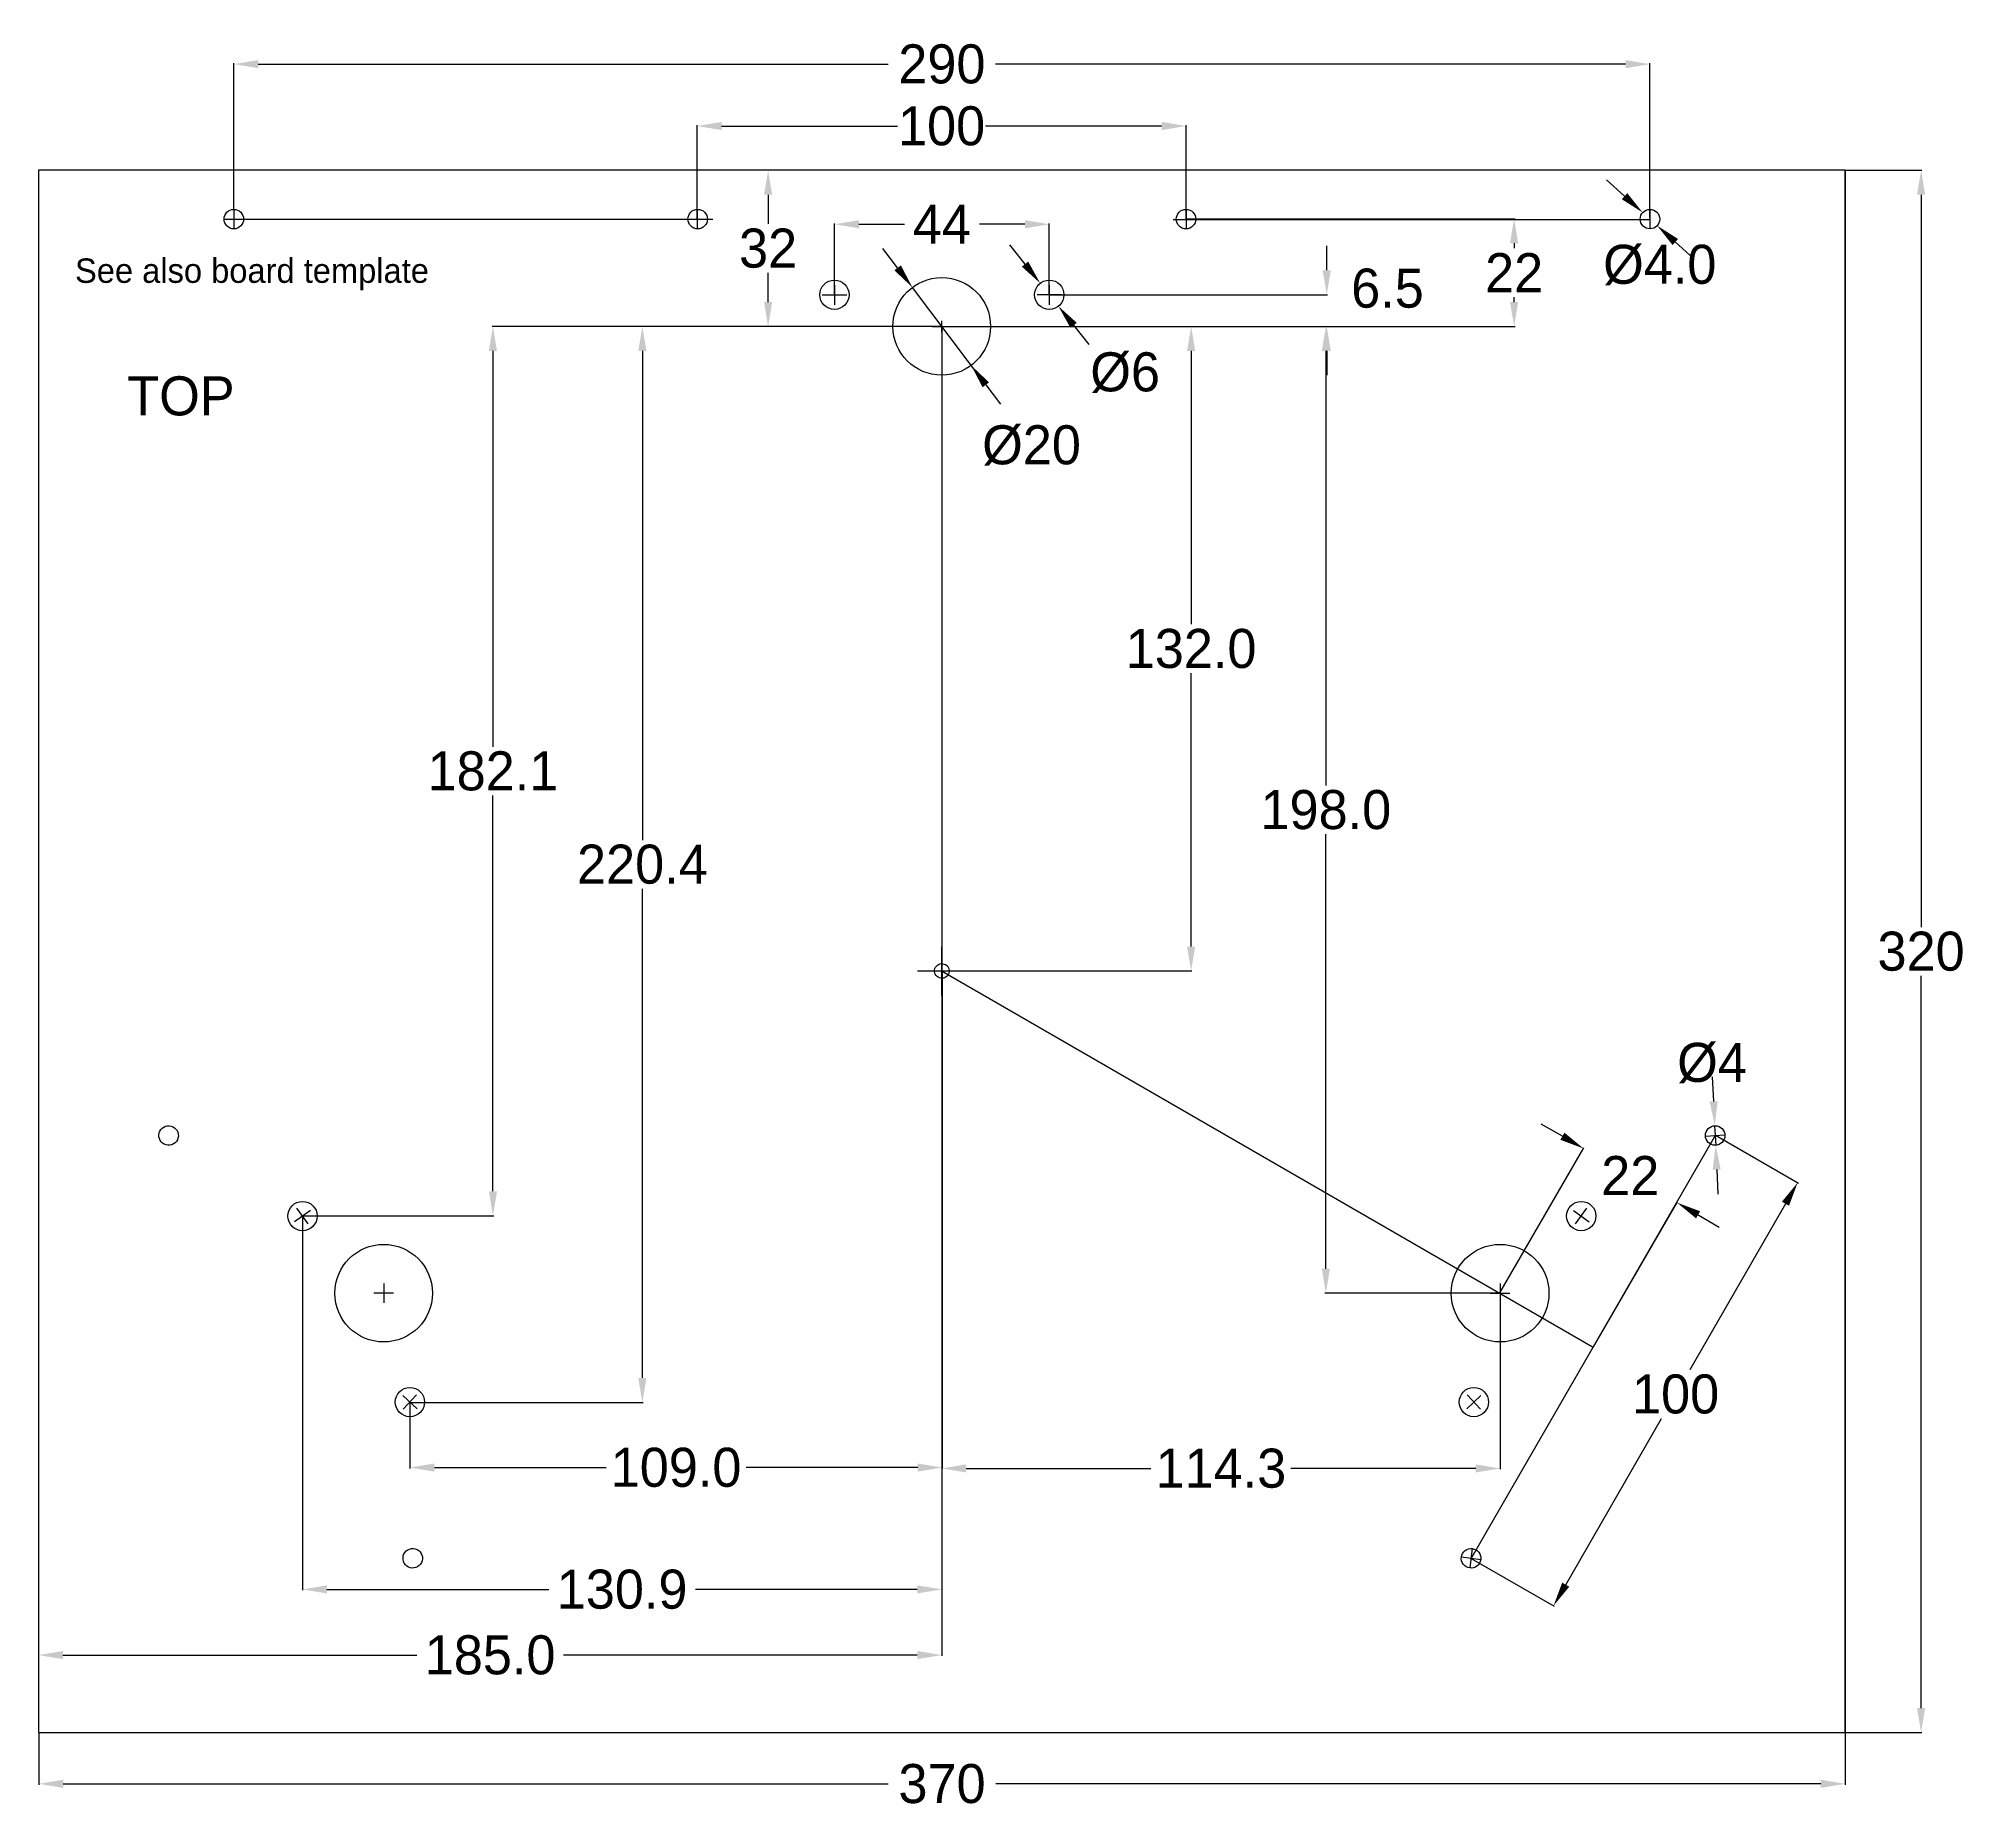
# Model space of a CAD drawing. Extents: x -185 to 585, y -172 to 191.
# Drawn here: x -185 to 209.6, y -171.8 to 191 of the extents above; entities that cross this region are included whole.
import ezdxf

# ---------------------------------------------------------------- set-up
doc = ezdxf.new("R2010")
doc.units = 0
doc.header["$LTSCALE"] = 0.5
doc.header["$MEASUREMENT"] = 0
doc.linetypes.add('DASHDOT', pattern=[1, 0.5, -0.25, 0, -0.25])
doc.layers.get('0').update_dxf_attribs({"linetype": 'CONTINUOUS'})
doc.layers.get('DEFPOINTS').update_dxf_attribs({"linetype": 'CONTINUOUS'})
for name, color, linetype in [('AXES', 6, 'DASHDOT'), ('COTATION', 1, 'CONTINUOUS'), ('FLOOR', 7, 'CONTINUOUS')]:
    doc.layers.add(name, color=color, linetype=linetype)
doc.styles.get("Standard").update_dxf_attribs({"font": 'txt', "height": 8})
doc.dimstyles.get("Standard").update_dxf_attribs({"dimtxt": 0.18, "dimasz": 0.18, "dimexe": 0.18, "dimexo": 0.0625, "dimgap": 0.09, "dimtad": 0, "dimtih": 1, "dimtoh": 1, "dimdec": 4, "dimzin": 0, "dimtxsty": 'STANDARD', "dimcen": 0.09, "dimazin": 3, "dimtfac": 1, "dimtdec": 4, "dimtofl": 0, "dimtmove": 0, "dimatfit": 3, "dimtolj": 1, "dimtzin": 0})

# ---------------------------------------------------------------- blocks, each defined once
blk = doc.blocks.new('*D2')
at = {"color": 0, "linetype": 'BYBLOCK'}
for p, q in [((0.06, 132), (78.81, 132)), ((78.63, 127), (78.63, 38)), ((78.63, -61), (78.63, 28)), ((114.25, -66), (78.45, -66))]:
    blk.add_line(p, q, dxfattribs=at)
at = {"color": 0}
for points in [[(79.47, 127), (77.8, 127), (78.63, 132)], [(77.8, -61), (79.47, -61), (78.63, -66)]]:
    blk.add_solid(points, dxfattribs=at)
at = {"layer": 'DEFPOINTS', "color": 0}
for p in [(0, 132), (78.63, -66), (114.32, -66)]:
    blk.add_point(p, dxfattribs=at)
at = {"color": 0, "linetype": 'BYBLOCK', "insert": (78.63, 33), "char_height": 8, "attachment_point": 5}
blk.add_mtext('\\A1;198.0', dxfattribs=at)
blk = doc.blocks.new('*D3')
at = {"color": 0, "linetype": 'BYBLOCK'}
for p, q in [((-0.03, 131.94), (-0.03, -102.08)), ((114.32, -66.06), (114.32, -102.08)), ((4.97, -101.9), (42.81, -101.9)), ((109.32, -101.9), (71.47, -101.9))]:
    blk.add_line(p, q, dxfattribs=at)
at = {"color": 0}
for points in [[(4.97, -101.07), (4.97, -102.73), (-0.03, -101.9)], [(109.32, -102.73), (109.32, -101.07), (114.32, -101.9)]]:
    blk.add_solid(points, dxfattribs=at)
at = {"layer": 'DEFPOINTS', "color": 0}
for p in [(-0.03, 132), (114.32, -66), (-0.03, -101.9)]:
    blk.add_point(p, dxfattribs=at)
at = {"color": 0, "linetype": 'BYBLOCK', "insert": (57.14, -101.9), "char_height": 8, "attachment_point": 5}
blk.add_mtext('\\A1;114.3', dxfattribs=at)
blk = doc.blocks.new('*D4')
at = {"layer": 'DEFPOINTS', "color": 0}
for p in [(-35.59, 164), (0, 164), (0, 132)]:
    blk.add_point(p, dxfattribs=at)
at = {"layer": 'FLOOR', "color": 0, "linetype": 'BYBLOCK'}
for p, q in [((-0.06, 164), (-35.77, 164)), ((-35.59, 159), (-35.59, 153)), ((-35.59, 137), (-35.59, 143)), ((-0.06, 132), (-35.77, 132))]:
    blk.add_line(p, q, dxfattribs=at)
at = {"layer": 'FLOOR', "color": 0}
for points in [[(-34.75, 159), (-36.42, 159), (-35.59, 164)], [(-36.42, 137), (-34.75, 137), (-35.59, 132)]]:
    blk.add_solid(points, dxfattribs=at)
at = {"layer": 'FLOOR', "color": 0, "linetype": 'BYBLOCK', "insert": (-35.59, 148), "char_height": 8, "attachment_point": 5}
blk.add_mtext('\\A1;32', dxfattribs=at)
blk = doc.blocks.new('*D6')
at = {"color": 0, "linetype": 'BYBLOCK'}
for p, q in [((-185, 131.88), (-185, -140.31)), ((-0.03, 131.94), (-0.03, -140.31)), ((-180, -140.13), (-107.52, -140.13)), ((-5.03, -140.13), (-77.52, -140.13))]:
    blk.add_line(p, q, dxfattribs=at)
at = {"color": 0}
for points in [[(-180, -139.3), (-180, -140.96), (-185, -140.13)], [(-5.03, -140.96), (-5.03, -139.3), (-0.03, -140.13)]]:
    blk.add_solid(points, dxfattribs=at)
at = {"layer": 'DEFPOINTS', "color": 0}
for p in [(-185, 131.94), (-0.03, 132), (-185, -140.13)]:
    blk.add_point(p, dxfattribs=at)
at = {"color": 0, "linetype": 'BYBLOCK', "insert": (-92.52, -140.13), "char_height": 8, "attachment_point": 5}
blk.add_mtext('\\A1;185.0', dxfattribs=at)
blk = doc.blocks.new('*D7')
at = {"layer": 'DEFPOINTS', "color": 0}
for p in [(22, 138.51), (0, 132), (78.81, 132)]:
    blk.add_point(p, dxfattribs=at)
at = {"layer": 'FLOOR', "color": 0, "linetype": 'BYBLOCK'}
for p, q in [((78.81, 143.51), (78.81, 148.51)), ((22.06, 138.51), (78.99, 138.51)), ((0.06, 132), (78.99, 132)), ((78.81, 127), (78.81, 122))]:
    blk.add_line(p, q, dxfattribs=at)
at = {"layer": 'FLOOR', "color": 0}
for points in [[(77.98, 143.51), (79.65, 143.51), (78.81, 138.51)], [(79.65, 127), (77.98, 127), (78.81, 132)]]:
    blk.add_solid(points, dxfattribs=at)
at = {"layer": 'FLOOR', "color": 0, "linetype": 'BYBLOCK', "insert": (91.26, 139.8), "char_height": 8, "attachment_point": 5}
blk.add_mtext('\\A1;6.5', dxfattribs=at)
blk = doc.blocks.new('*D8')
at = {"layer": 'DEFPOINTS', "color": 0}
for p in [(22, 152.94), (-22, 138.5), (22, 138.5)]:
    blk.add_point(p, dxfattribs=at)
at = {"layer": 'FLOOR', "color": 0, "linetype": 'BYBLOCK'}
for p, q in [((-22, 138.56), (-22, 153.12)), ((-17, 152.94), (-7.67, 152.94)), ((17, 152.94), (7.67, 152.94)), ((22, 138.56), (22, 153.12))]:
    blk.add_line(p, q, dxfattribs=at)
at = {"layer": 'FLOOR', "color": 0}
for points in [[(-17, 153.78), (-17, 152.11), (-22, 152.94)], [(17, 152.11), (17, 153.78), (22, 152.94)]]:
    blk.add_solid(points, dxfattribs=at)
at = {"layer": 'FLOOR', "color": 0, "linetype": 'BYBLOCK', "insert": (0, 152.94), "char_height": 8, "attachment_point": 5}
blk.add_mtext('\\A1;44', dxfattribs=at)
blk = doc.blocks.new('*D9')
at = {"layer": 'DEFPOINTS', "color": 0}
for p in [(-0.03, 132), (-130.94, -50.2), (-0.03, -126.68)]:
    blk.add_point(p, dxfattribs=at)
at = {"layer": 'FLOOR', "color": 0, "linetype": 'BYBLOCK'}
for p, q in [((-0.03, 131.94), (-0.03, -126.86)), ((-130.94, -50.26), (-130.94, -126.86)), ((-125.94, -126.68), (-80.49, -126.68)), ((-5.03, -126.68), (-50.49, -126.68))]:
    blk.add_line(p, q, dxfattribs=at)
at = {"layer": 'FLOOR', "color": 0}
for points in [[(-125.94, -125.85), (-125.94, -127.51), (-130.94, -126.68)], [(-5.03, -127.51), (-5.03, -125.85), (-0.03, -126.68)]]:
    blk.add_solid(points, dxfattribs=at)
at = {"layer": 'FLOOR', "color": 0, "linetype": 'BYBLOCK', "insert": (-65.49, -126.68), "char_height": 8, "attachment_point": 5}
blk.add_mtext('\\A1;130.9', dxfattribs=at)
blk = doc.blocks.new('*D10')
at = {"layer": 'DEFPOINTS', "color": 0}
for p in [(0.06, 0), (-108.94, -88.3), (0.06, -101.72)]:
    blk.add_point(p, dxfattribs=at)
at = {"layer": 'FLOOR', "color": 0, "linetype": 'BYBLOCK'}
for p, q in [((0.06, -0.06), (0.06, -101.9)), ((-108.94, -88.37), (-108.94, -101.9)), ((-103.94, -101.72), (-68.77, -101.72)), ((-4.94, -101.72), (-40.11, -101.72))]:
    blk.add_line(p, q, dxfattribs=at)
at = {"layer": 'FLOOR', "color": 0}
for points in [[(-103.94, -100.89), (-103.94, -102.55), (-108.94, -101.72)], [(-4.94, -102.55), (-4.94, -100.89), (0.06, -101.72)]]:
    blk.add_solid(points, dxfattribs=at)
at = {"layer": 'FLOOR', "color": 0, "linetype": 'BYBLOCK', "insert": (-54.44, -101.72), "char_height": 8, "attachment_point": 5}
blk.add_mtext('\\A1;109.0', dxfattribs=at)
blk = doc.blocks.new('*D11')
at = {"layer": 'DEFPOINTS', "color": 0}
for p in [(-61.34, 132), (-0.06, 132), (-108.94, -88.37)]:
    blk.add_point(p, dxfattribs=at)
at = {"layer": 'FLOOR', "color": 0, "linetype": 'BYBLOCK'}
for p, q in [((-0.12, 132), (-61.52, 132)), ((-61.34, 127), (-61.34, 26.82)), ((-61.34, -83.37), (-61.34, 16.82)), ((-108.88, -88.37), (-61.16, -88.37))]:
    blk.add_line(p, q, dxfattribs=at)
at = {"layer": 'FLOOR', "color": 0}
for points in [[(-60.51, 127), (-62.18, 127), (-61.34, 132)], [(-62.18, -83.37), (-60.51, -83.37), (-61.34, -88.37)]]:
    blk.add_solid(points, dxfattribs=at)
at = {"layer": 'FLOOR', "color": 0, "linetype": 'BYBLOCK', "insert": (-61.34, 21.82), "char_height": 8, "attachment_point": 5}
blk.add_mtext('\\A1;220.4', dxfattribs=at)
blk = doc.blocks.new('*D12')
at = {"layer": 'DEFPOINTS', "color": 0}
for p in [(-91.94, 132), (0.06, 132), (-130.94, -50.13)]:
    blk.add_point(p, dxfattribs=at)
at = {"layer": 'FLOOR', "color": 0, "linetype": 'BYBLOCK'}
for p, q in [((0, 132), (-92.12, 132)), ((-91.94, 127), (-91.94, 45.93)), ((-91.94, -45.13), (-91.94, 35.93)), ((-130.88, -50.13), (-91.76, -50.13))]:
    blk.add_line(p, q, dxfattribs=at)
at = {"layer": 'FLOOR', "color": 0}
for points in [[(-91.11, 127), (-92.78, 127), (-91.94, 132)], [(-92.78, -45.13), (-91.11, -45.13), (-91.94, -50.13)]]:
    blk.add_solid(points, dxfattribs=at)
at = {"layer": 'FLOOR', "color": 0, "linetype": 'BYBLOCK', "insert": (-91.94, 40.93), "char_height": 8, "attachment_point": 5}
blk.add_mtext('\\A1;182.1', dxfattribs=at)
blk = doc.blocks.new('*D15')
at = {"color": 0, "linetype": 'BYBLOCK'}
for p, q in [((-0.06, 132), (51.22, 132)), ((51.04, 127), (51.04, 71)), ((51.04, 5), (51.04, 61)), ((0.06, 0), (51.22, 0))]:
    blk.add_line(p, q, dxfattribs=at)
at = {"color": 0}
for points in [[(51.88, 127), (50.21, 127), (51.04, 132)], [(50.21, 5), (51.88, 5), (51.04, 0)]]:
    blk.add_solid(points, dxfattribs=at)
at = {"layer": 'DEFPOINTS', "color": 0}
for p in [(-0.12, 132), (51.04, 132), (0, 0)]:
    blk.add_point(p, dxfattribs=at)
at = {"color": 0, "linetype": 'BYBLOCK', "insert": (51.04, 66), "char_height": 8, "attachment_point": 5}
blk.add_mtext('\\A1;132.0', dxfattribs=at)
blk = doc.blocks.new('*D17')
at = {"layer": 'DEFPOINTS', "color": 0}
for p in [(-6.05, 140.02), (5.99, 124.04)]:
    blk.add_point(p, dxfattribs=at)
at = {"layer": 'FLOOR', "color": 0, "linetype": 'BYBLOCK'}
for p, q in [((-9.06, 144.01), (-12.07, 148)), ((8.99, 120.05), (-6.05, 140.02)), ((8.99, 120.05), (12, 116.06))]:
    blk.add_line(p, q, dxfattribs=at)
at = {"layer": 'FLOOR', "color": 0}
for points in [[(-9.73, 143.51), (-8.39, 144.51), (-6.05, 140.02)], [(9.66, 120.55), (8.33, 119.55), (5.99, 124.04)]]:
    blk.add_solid(points, dxfattribs=at)
at = {"layer": 'FLOOR', "color": 0, "linetype": 'BYBLOCK', "insert": (18.36, 107.62), "char_height": 8, "attachment_point": 5}
blk.add_mtext('\\A1;%%c20', dxfattribs=at)
blk = doc.blocks.new('*D18')
at = {"layer": 'DEFPOINTS', "color": 0}
for p in [(20.14, 140.86), (23.86, 136.16)]:
    blk.add_point(p, dxfattribs=at)
at = {"layer": 'FLOOR', "color": 0, "linetype": 'BYBLOCK'}
for p, q in [((17.03, 144.78), (13.92, 148.7)), ((21.91, 138.51), (22.09, 138.51)), ((22, 138.42), (22, 138.6)), ((26.97, 132.25), (30.08, 128.33))]:
    blk.add_line(p, q, dxfattribs=at)
at = {"layer": 'FLOOR', "color": 0}
for points in [[(16.38, 144.26), (17.68, 145.3), (20.14, 140.86)], [(27.62, 132.76), (26.32, 131.73), (23.86, 136.16)]]:
    blk.add_solid(points, dxfattribs=at)
at = {"layer": 'FLOOR', "color": 0, "linetype": 'BYBLOCK', "insert": (37.53, 122.56), "char_height": 8, "attachment_point": 5}
blk.add_mtext('\\A1;%%c6', dxfattribs=at)
blk = doc.blocks.new('*D30')
at = {"color": 0, "linetype": 'BYBLOCK'}
for p, q in [((185, 164), (200.71, 164)), ((200.53, 159), (200.53, 9)), ((200.53, -151), (200.53, -1)), ((185, -156), (200.71, -156))]:
    blk.add_line(p, q, dxfattribs=at)
at = {"color": 0}
for points in [[(201.37, 159), (199.7, 159), (200.53, 164)], [(199.7, -151), (201.37, -151), (200.53, -156)]]:
    blk.add_solid(points, dxfattribs=at)
at = {"layer": 'DEFPOINTS', "color": 0}
for p in [(184.94, 164), (200.53, 164), (184.94, -156)]:
    blk.add_point(p, dxfattribs=at)
at = {"color": 0, "linetype": 'BYBLOCK', "insert": (200.53, 4), "char_height": 8, "attachment_point": 5}
blk.add_mtext('\\A1;320', dxfattribs=at)
blk = doc.blocks.new('*D45')
at = {"layer": 'COTATION', "color": 0, "linetype": 'BYBLOCK'}
for p, q in [((139.81, 158.69), (136.1, 162.05)), ((144.91, 154), (145.09, 154)), ((145, 153.91), (145, 154.09)), ((150.19, 149.31), (153.9, 145.95))]:
    blk.add_line(p, q, dxfattribs=at)
at = {"layer": 'COTATION', "color": 0}
for points in [[(139.25, 158.07), (140.37, 159.31), (143.52, 155.34)], [(150.75, 149.93), (149.63, 148.69), (146.48, 152.66)]]:
    blk.add_solid(points, dxfattribs=at)
at = {"layer": 'DEFPOINTS', "color": 0}
for p in [(143.52, 155.34), (146.48, 152.66)]:
    blk.add_point(p, dxfattribs=at)
at = {"layer": 'COTATION', "color": 0, "linetype": 'BYBLOCK', "insert": (147.02, 144.59), "char_height": 8, "attachment_point": 5}
blk.add_mtext('\\A1;%%c4.0', dxfattribs=at)
blk = doc.blocks.new('*D70')
at = {"color": 0, "linetype": 'BYBLOCK'}
for p, q in [((-50.12, 154.06), (-50.12, 173.24)), ((-45.12, 173.06), (-9.06, 173.06)), ((45, 173.06), (8.94, 173.06)), ((50, 154.06), (50, 173.24))]:
    blk.add_line(p, q, dxfattribs=at)
at = {"color": 0}
for points in [[(-45.12, 173.9), (-45.12, 172.23), (-50.12, 173.06)], [(45, 172.23), (45, 173.9), (50, 173.06)]]:
    blk.add_solid(points, dxfattribs=at)
at = {"layer": 'DEFPOINTS', "color": 0}
for p in [(50, 173.06), (-50.12, 154), (50, 154)]:
    blk.add_point(p, dxfattribs=at)
at = {"color": 0, "linetype": 'BYBLOCK', "insert": (-0.06, 173.06), "char_height": 8, "attachment_point": 5}
blk.add_mtext('\\A1;100', dxfattribs=at)
blk = doc.blocks.new('*D79')
at = {"color": 0, "linetype": 'BYBLOCK'}
for p, q in [((50.06, 154.06), (117.37, 154.06)), ((117.19, 149.06), (117.19, 148.03)), ((117.19, 137), (117.19, 138.03)), ((0.13, 132), (117.37, 132))]:
    blk.add_line(p, q, dxfattribs=at)
at = {"color": 0}
for points in [[(118.02, 149.06), (116.35, 149.06), (117.19, 154.06)], [(116.35, 137), (118.02, 137), (117.19, 132)]]:
    blk.add_solid(points, dxfattribs=at)
at = {"layer": 'DEFPOINTS', "color": 0}
for p in [(50, 154.06), (117.19, 154.06), (0.06, 132)]:
    blk.add_point(p, dxfattribs=at)
at = {"color": 0, "linetype": 'BYBLOCK', "insert": (117.19, 143.03), "char_height": 8, "attachment_point": 5}
blk.add_mtext('\\A1;22', dxfattribs=at)
blk = doc.blocks.new('*D48')
at = {"layer": 'COTATION', "color": 0, "linetype": 'BYBLOCK'}
for p, q in [((158.42, -33.64), (175.41, -43.44)), ((172.76, -47.68), (153.14, -81.7)), ((127.76, -125.71), (147.37, -91.7)), ((108.42, -120.33), (125.41, -130.13))]:
    blk.add_line(p, q, dxfattribs=at)
at = {"layer": 'COTATION', "color": 0}
for points in [[(173.48, -48.1), (172.04, -47.26), (175.26, -43.35)], [(127.03, -125.29), (128.48, -126.13), (125.26, -130.04)]]:
    blk.add_solid(points, dxfattribs=at)
at = {"layer": 'DEFPOINTS', "color": 0}
for p in [(158.37, -33.61), (175.26, -43.35), (108.37, -120.3)]:
    blk.add_point(p, dxfattribs=at)
at = {"layer": 'COTATION', "color": 0, "linetype": 'BYBLOCK', "insert": (150.26, -86.7), "char_height": 8, "attachment_point": 5}
blk.add_mtext('\\A1;100', dxfattribs=at)
blk = doc.blocks.new('*D71')
at = {"color": 0, "linetype": 'BYBLOCK'}
for p, q in [((-145, 156.06), (-145, 185.92)), ((-140, 185.74), (-11, 185.74)), ((140, 185.74), (11, 185.74)), ((145, 154.4), (145, 185.92))]:
    blk.add_line(p, q, dxfattribs=at)
at = {"color": 0}
for points in [[(-140, 186.57), (-140, 184.9), (-145, 185.74)], [(140, 184.9), (140, 186.57), (145, 185.74)]]:
    blk.add_solid(points, dxfattribs=at)
at = {"layer": 'DEFPOINTS', "color": 0}
for p in [(145, 185.74), (-145, 156), (145, 154.34)]:
    blk.add_point(p, dxfattribs=at)
at = {"color": 0, "linetype": 'BYBLOCK', "insert": (0, 185.74), "char_height": 8, "attachment_point": 5}
blk.add_mtext('\\A1;290', dxfattribs=at)
blk = doc.blocks.new('*D50')
at = {"layer": 'COTATION', "color": 0, "linetype": 'BYBLOCK'}
for p, q in [((127.08, -33.87), (122.76, -31.36)), ((114.28, -65.95), (131.5, -36.22)), ((133.42, -77.02), (150.63, -47.29)), ((154.87, -49.96), (159.19, -52.46))]:
    blk.add_line(p, q, dxfattribs=at)
at = {"layer": 'COTATION', "color": 0}
for points in [[(126.66, -34.59), (127.5, -33.14), (131.41, -36.37)], [(155.29, -49.23), (154.45, -50.68), (150.54, -47.45)]]:
    blk.add_solid(points, dxfattribs=at)
at = {"layer": 'DEFPOINTS', "color": 0}
for p in [(150.54, -47.45), (114.25, -66), (133.38, -77.08)]:
    blk.add_point(p, dxfattribs=at)
at = {"layer": 'COTATION', "color": 0, "linetype": 'BYBLOCK', "insert": (140.97, -41.91), "char_height": 8, "attachment_point": 5}
blk.add_mtext('\\A1;22', dxfattribs=at)
blk = doc.blocks.new('*D51')
at = {"layer": 'COTATION', "color": 0, "linetype": 'BYBLOCK'}
for p, q in [((158.06, -26.71), (157.84, -21.71)), ((158.28, -33.7), (158.46, -33.7)), ((158.37, -33.79), (158.37, -33.61)), ((158.67, -40.69), (158.89, -45.69))]:
    blk.add_line(p, q, dxfattribs=at)
at = {"layer": 'COTATION', "color": 0}
for points in [[(157.23, -26.74), (158.89, -26.67), (158.28, -31.7)], [(159.51, -40.66), (157.84, -40.73), (158.46, -35.7)]]:
    blk.add_solid(points, dxfattribs=at)
at = {"layer": 'DEFPOINTS', "color": 0}
for p in [(158.28, -31.7), (158.46, -35.7)]:
    blk.add_point(p, dxfattribs=at)
at = {"layer": 'COTATION', "color": 0, "linetype": 'BYBLOCK', "insert": (157.72, -18.88), "char_height": 8, "attachment_point": 5}
blk.add_mtext('\\A1;%%c4', dxfattribs=at)
blk = doc.blocks.new('*D62')
at = {"color": 0, "linetype": 'BYBLOCK'}
for p, q in [((-184.94, -156.06), (-184.94, -166.68)), ((185, -156.06), (185, -166.68)), ((-179.94, -166.5), (-10.97, -166.5)), ((180, -166.5), (11.03, -166.5))]:
    blk.add_line(p, q, dxfattribs=at)
at = {"color": 0}
for points in [[(-179.94, -165.67), (-179.94, -167.34), (-184.94, -166.5)], [(180, -167.34), (180, -165.67), (185, -166.5)]]:
    blk.add_solid(points, dxfattribs=at)
at = {"layer": 'DEFPOINTS', "color": 0}
for p in [(-184.94, -156), (185, -156), (185, -166.5)]:
    blk.add_point(p, dxfattribs=at)
at = {"color": 0, "linetype": 'BYBLOCK', "insert": (0.03, -166.5), "char_height": 8, "attachment_point": 5}
blk.add_mtext('\\A1;370', dxfattribs=at)
blk = doc.blocks.new('HXM_TMP2')
for p, q in [((185, 164), (-185, 164)), ((-185, 164), (-185, -156)), ((185, -156), (185, 164)), ((-147, 154), (-146.96, 154.39)), ((-146.96, 153.61), (-147, 154)), ((-146.96, 154.39), (-146.85, 154.76)), ((-146.85, 154.76), (-146.66, 155.11)), ((-146.66, 155.11), (-146.41, 155.41)), ((-146.41, 155.41), (-146.11, 155.66)), ((-146.11, 155.66), (-145.76, 155.85)), ((-145.76, 155.85), (-145.39, 155.96)), ((-145.39, 155.96), (-145, 156)), ((-145, 156), (-144.61, 155.96)), ((-144.61, 155.96), (-144.24, 155.85)), ((-144.24, 155.85), (-143.89, 155.66)), ((-143.89, 155.66), (-143.59, 155.41)), ((-143.59, 155.41), (-143.34, 155.11)), ((-143.34, 155.11), (-143.15, 154.76)), ((-143.15, 154.76), (-143.04, 154.39)), ((-143.04, 154.39), (-143, 154)), ((-143, 154), (-143.04, 153.61)), ((-52, 154), (-51.96, 154.39)), ((-51.96, 153.61), (-52, 154)), ((-51.96, 154.39), (-51.85, 154.76)), ((-51.85, 154.76), (-51.66, 155.11)), ((-51.66, 155.11), (-51.41, 155.41)), ((-51.41, 155.41), (-51.11, 155.66)), ((-51.11, 155.66), (-50.77, 155.85)), ((-50.77, 155.85), (-50.39, 155.96)), ((-50.39, 155.96), (-50, 156)), ((-50, 156), (-49.61, 155.96)), ((-49.61, 155.96), (-49.23, 155.85)), ((-49.23, 155.85), (-48.89, 155.66)), ((-48.89, 155.66), (-48.59, 155.41)), ((-48.59, 155.41), (-48.34, 155.11)), ((-48.34, 155.11), (-48.15, 154.76)), ((-48.15, 154.76), (-48.04, 154.39)), ((-48.04, 154.39), (-48, 154)), ((-48, 154), (-48.04, 153.61)), ((48, 154), (48.04, 154.39)), ((48.04, 153.61), (48, 154)), ((48.04, 154.39), (48.15, 154.76)), ((48.15, 154.76), (48.34, 155.11)), ((48.34, 155.11), (48.59, 155.41)), ((48.59, 155.41), (48.89, 155.66)), ((48.89, 155.66), (49.23, 155.85)), ((49.23, 155.85), (49.61, 155.96)), ((49.61, 155.96), (50, 156)), ((50, 156), (50.39, 155.96)), ((50.39, 155.96), (50.77, 155.85)), ((50.77, 155.85), (51.11, 155.66)), ((51.11, 155.66), (51.41, 155.41)), ((51.41, 155.41), (51.66, 155.11)), ((51.66, 155.11), (51.85, 154.76)), ((51.85, 154.76), (51.96, 154.39)), ((51.96, 154.39), (52, 154)), ((52, 154), (51.96, 153.61)), ((-146.85, 153.24), (-146.96, 153.61)), ((-146.66, 152.89), (-146.85, 153.24)), ((-146.41, 152.59), (-146.66, 152.89)), ((-146.11, 152.34), (-146.41, 152.59)), ((-145.76, 152.15), (-146.11, 152.34)), ((-145.39, 152.04), (-145.76, 152.15)), ((-145, 152), (-145.39, 152.04)), ((-144.61, 152.04), (-145, 152)), ((-144.24, 152.15), (-144.61, 152.04)), ((-143.89, 152.34), (-144.24, 152.15)), ((-143.59, 152.59), (-143.89, 152.34)), ((-143.34, 152.89), (-143.59, 152.59)), ((-143.15, 153.24), (-143.34, 152.89)), ((-143.04, 153.61), (-143.15, 153.24)), ((-51.85, 153.24), (-51.96, 153.61)), ((-51.66, 152.89), (-51.85, 153.24)), ((-51.41, 152.59), (-51.66, 152.89)), ((-51.11, 152.34), (-51.41, 152.59)), ((-50.77, 152.15), (-51.11, 152.34)), ((-50.39, 152.04), (-50.77, 152.15)), ((-50, 152), (-50.39, 152.04)), ((-49.61, 152.04), (-50, 152)), ((-49.23, 152.15), (-49.61, 152.04)), ((-48.89, 152.34), (-49.23, 152.15)), ((-48.59, 152.59), (-48.89, 152.34)), ((-48.34, 152.89), (-48.59, 152.59)), ((-48.15, 153.24), (-48.34, 152.89)), ((-48.04, 153.61), (-48.15, 153.24)), ((48.15, 153.24), (48.04, 153.61)), ((48.34, 152.89), (48.15, 153.24)), ((48.59, 152.59), (48.34, 152.89)), ((48.89, 152.34), (48.59, 152.59)), ((49.23, 152.15), (48.89, 152.34)), ((49.61, 152.04), (49.23, 152.15)), ((50, 152), (49.61, 152.04)), ((50.39, 152.04), (50, 152)), ((50.77, 152.15), (50.39, 152.04)), ((51.11, 152.34), (50.77, 152.15)), ((51.41, 152.59), (51.11, 152.34)), ((51.66, 152.89), (51.41, 152.59)), ((51.85, 153.24), (51.66, 152.89)), ((51.96, 153.61), (51.85, 153.24)), ((-1.5, -0.1), (-1.49, 0.2)), ((-1.49, 0.2), (-1.42, 0.48)), ((-1.42, 0.48), (-1.3, 0.75)), ((-1.3, 0.75), (-1.13, 0.99)), ((-1.13, 0.99), (-0.91, 1.19)), ((-0.91, 1.19), (-0.66, 1.35)), ((-0.66, 1.35), (-0.39, 1.45)), ((-0.39, 1.45), (-0.1, 1.5)), ((-0.1, 1.5), (0.2, 1.49)), ((0.2, 1.49), (0.48, 1.42)), ((0.48, 1.42), (0.75, 1.3)), ((0.75, 1.3), (0.99, 1.13)), ((0.99, 1.13), (1.19, 0.91)), ((1.19, 0.91), (1.35, 0.66)), ((1.35, 0.66), (1.45, 0.39)), ((1.45, 0.39), (1.5, 0.1)), ((1.5, 0.1), (1.49, -0.2)), ((-1.45, -0.39), (-1.5, -0.1)), ((-1.35, -0.66), (-1.45, -0.39)), ((-1.19, -0.91), (-1.35, -0.66)), ((-0.99, -1.13), (-1.19, -0.91)), ((-0.75, -1.3), (-0.99, -1.13)), ((-0.48, -1.42), (-0.75, -1.3)), ((-0.2, -1.49), (-0.48, -1.42)), ((0.1, -1.5), (-0.2, -1.49)), ((0.39, -1.45), (0.1, -1.5)), ((0.66, -1.35), (0.39, -1.45)), ((0.91, -1.19), (0.66, -1.35)), ((1.13, -0.99), (0.91, -1.19)), ((1.3, -0.75), (1.13, -0.99)), ((1.42, -0.48), (1.3, -0.75)), ((1.49, -0.2), (1.42, -0.48)), ((-160.36, -33.57), (-160.3, -33.18)), ((-160.35, -33.96), (-160.36, -33.57)), ((-160.26, -34.34), (-160.35, -33.96)), ((-160.3, -33.18), (-160.16, -32.81)), ((-160.1, -34.7), (-160.26, -34.34)), ((-160.16, -32.81), (-159.96, -32.48)), ((-159.87, -35.02), (-160.1, -34.7)), ((-159.96, -32.48), (-159.69, -32.2)), ((-159.59, -35.29), (-159.87, -35.02)), ((-159.69, -32.2), (-159.37, -31.97)), ((-159.25, -35.49), (-159.59, -35.29)), ((-159.37, -31.97), (-159.01, -31.8)), ((-158.89, -35.63), (-159.25, -35.49)), ((-159.01, -31.8), (-158.63, -31.72)), ((-158.63, -31.72), (-158.24, -31.7)), ((-158.24, -31.7), (-157.85, -31.77)), ((-157.85, -31.77), (-157.48, -31.91)), ((-157.37, -35.43), (-157.72, -35.59)), ((-157.48, -31.91), (-157.15, -32.11)), ((-157.05, -35.2), (-157.37, -35.43)), ((-157.15, -32.11), (-156.86, -32.38)), ((-156.78, -34.92), (-157.05, -35.2)), ((-156.86, -32.38), (-156.64, -32.7)), ((-156.57, -34.58), (-156.78, -34.92)), ((-156.64, -32.7), (-156.47, -33.06)), ((-156.44, -34.22), (-156.57, -34.58)), ((-156.47, -33.06), (-156.38, -33.44)), ((-156.37, -33.83), (-156.44, -34.22)), ((-156.38, -33.44), (-156.37, -33.83)), ((-158.5, -35.69), (-158.89, -35.63)), ((-158.11, -35.68), (-158.5, -35.69)), ((-157.72, -35.59), (-158.11, -35.68)), ((-109.01, -118.41), (-108.63, -118.32)), ((-108.63, -118.32), (-108.24, -118.31)), ((-108.24, -118.31), (-107.85, -118.37)), ((-107.85, -118.37), (-107.48, -118.51)), ((107.48, -118.51), (107.85, -118.37)), ((107.85, -118.37), (108.24, -118.31)), ((108.24, -118.31), (108.63, -118.32)), ((108.63, -118.32), (109.01, -118.41)), ((-110.36, -120.17), (-110.3, -119.78)), ((-110.35, -120.56), (-110.36, -120.17)), ((-110.26, -120.94), (-110.35, -120.56)), ((-110.3, -119.78), (-110.16, -119.42)), ((-110.1, -121.3), (-110.26, -120.94)), ((-110.16, -119.42), (-109.95, -119.08)), ((-109.87, -121.62), (-110.1, -121.3)), ((-109.95, -119.08), (-109.69, -118.8)), ((-109.58, -121.89), (-109.87, -121.62)), ((-109.69, -118.8), (-109.37, -118.57)), ((-109.25, -122.09), (-109.58, -121.89)), ((-109.37, -118.57), (-109.01, -118.41)), ((-108.89, -122.23), (-109.25, -122.09)), ((-108.5, -122.3), (-108.89, -122.23)), ((-108.11, -122.28), (-108.5, -122.3)), ((-107.72, -122.19), (-108.11, -122.28)), ((-107.37, -122.03), (-107.72, -122.19)), ((-107.48, -118.51), (-107.15, -118.72)), ((-107.05, -121.81), (-107.37, -122.03)), ((-107.15, -118.72), (-106.86, -118.98)), ((-106.78, -121.52), (-107.05, -121.81)), ((-106.86, -118.98), (-106.64, -119.3)), ((-106.57, -121.19), (-106.78, -121.52)), ((-106.64, -119.3), (-106.47, -119.66)), ((-106.44, -120.82), (-106.57, -121.19)), ((-106.47, -119.66), (-106.39, -120.04)), ((-106.37, -120.43), (-106.44, -120.82)), ((-106.39, -120.04), (-106.37, -120.43)), ((106.37, -120.43), (106.39, -120.04)), ((106.44, -120.82), (106.37, -120.43)), ((106.39, -120.04), (106.47, -119.66)), ((106.57, -121.19), (106.44, -120.82)), ((106.47, -119.66), (106.64, -119.3)), ((106.78, -121.52), (106.57, -121.19)), ((106.64, -119.3), (106.86, -118.98)), ((107.05, -121.81), (106.78, -121.52)), ((106.86, -118.98), (107.15, -118.72)), ((107.37, -122.03), (107.05, -121.81)), ((107.15, -118.72), (107.48, -118.51)), ((107.72, -122.19), (107.37, -122.03)), ((108.11, -122.28), (107.72, -122.19)), ((108.5, -122.3), (108.11, -122.28)), ((108.89, -122.23), (108.5, -122.3)), ((109.25, -122.09), (108.89, -122.23)), ((109.01, -118.41), (109.37, -118.57)), ((109.58, -121.89), (109.25, -122.09)), ((109.37, -118.57), (109.69, -118.8)), ((109.87, -121.62), (109.58, -121.89)), ((109.69, -118.8), (109.95, -119.08)), ((110.1, -121.3), (109.87, -121.62)), ((109.95, -119.08), (110.16, -119.42)), ((110.26, -120.94), (110.1, -121.3)), ((110.16, -119.42), (110.3, -119.78)), ((110.35, -120.56), (110.26, -120.94)), ((110.3, -119.78), (110.36, -120.17)), ((110.36, -120.17), (110.35, -120.56)), ((-185, -156), (185, -156))]:
    blk.add_line(p, q)
at = {"color": 6, "linetype": 'BYBLOCK'}
for p, q in [((-50.12, 156), (-50.12, 152)), ((50, 156), (50, 152)), ((145, 156), (145, 152))]:
    blk.add_line(p, q, dxfattribs=at)
at = {"linetype": 'BYBLOCK'}
for centre in [(145, 154), (158.37, -33.7)]:
    blk.add_circle(centre, 2, dxfattribs=at)
at = {"layer": 'AXES', "linetype": 'BYBLOCK'}
for p, q in [((-147, 154), (-143, 154)), ((-145, 156), (-145, 152)), ((-145, 154), (-46.88, 153.97)), ((47.35, 153.94), (145, 153.91)), ((0.06, -0.06), (133.38, -77.08)), ((156.37, -33.83), (160.36, -33.57)), ((158.24, -31.7), (158.5, -35.69)), ((108.63, -118.32), (108.11, -122.28)), ((106.39, -120.04), (110.35, -120.56))]:
    blk.add_line(p, q, dxfattribs=at)
at = {"layer": 'COTATION', "linetype": 'BYBLOCK'}
blk.add_line((108.42, -120.33), (158.37, -33.79), dxfattribs=at)
at = {"color": 1, "linetype": 'BYBLOCK'}
for base, p1, p2, picture, middle in [((145, 185.74), (-145, 156), (145, 154.34), '*D71', (0, 185.74)), ((50, 173.06), (-50.12, 154), (50, 154), '*D70', (-0.06, 173.06))]:
    dim = blk.add_linear_dim(base=base, p1=p1, p2=p2, dimstyle='STANDARD', override={"dimasz": 5, "dimgap": 1, "dimdec": 0, "dimtmove": 2}, dxfattribs=at)
    dim.commit()
    dim.dimension.update_dxf_attribs({"geometry": picture, "text_midpoint": middle})
dim = blk.add_linear_dim(base=(117.19, 154.06), p1=(0.06, 132), p2=(50, 154.06), angle=90, dimstyle='STANDARD', override={"dimasz": 5, "dimgap": 1, "dimdec": 0, "dimtmove": 2}, dxfattribs=at)
dim.commit()
dim.dimension.update_dxf_attribs({"geometry": '*D79', "text_midpoint": (117.19, 143.03)})
at = {"layer": 'COTATION', "linetype": 'BYBLOCK'}
for p1, p2, override, picture, middle in [((146.48, 152.66), (143.52, 155.34), {"dimasz": 5, "dimgap": 1, "dimdec": 1, "dimtmove": 2}, '*D45', (147.02, 144.59)), ((158.46, -35.7), (158.28, -31.7), {"dimasz": 5, "dimgap": 1, "dimdec": 0, "dimtmove": 2}, '*D51', (157.72, -18.88))]:
    dim = blk.add_diameter_dim_2p(p1=p1, p2=p2, dimstyle='STANDARD', override=override, dxfattribs=at)
    dim.commit()
    dim.dimension.update_dxf_attribs({"geometry": picture, "text_midpoint": middle, "dimtype": 163})
for p1, p2, distance, picture, middle in [((114.25, -66), (133.38, -77.08), 34.24, '*D50', (140.97, -41.91)), ((108.37, -120.3), (158.37, -33.61), -19.5, '*D48', (150.26, -86.7))]:
    dim = blk.add_aligned_dim(p1=p1, p2=p2, distance=distance, dimstyle='STANDARD', override={"dimasz": 5, "dimgap": 1, "dimdec": 0, "dimtmove": 2}, dxfattribs=at)
    dim.commit()
    dim.dimension.update_dxf_attribs({"geometry": picture, "text_midpoint": middle})

msp = doc.modelspace()

# ---------------------------------------------------------------- linework, layer by layer
for p, q in [((185, 164), (-185, 164)), ((-185, 164), (-185, -156)), ((185, -156), (185, 164)), ((185, 164), (185, -156)), ((-185, -156), (185, -156))]:
    msp.add_line(p, q)
at = {"linetype": 'BYBLOCK'}
for p, q in [((-145, 156), (-145, 152)), ((-24.5, 138.51), (-19.5, 138.51)), ((24.5, 138.51), (19.5, 138.51)), ((-2, 132), (2, 132)), ((-0.03, 130.85), (-0.03, 133.15)), ((0, -5), (0, 5)), ((-5, 0), (5, 0)), ((-112.31, -66), (-116.32, -66)), ((-114.32, -64), (-114.32, -68)), ((112.31, -66), (116.32, -66)), ((114.32, -64), (114.32, -68))]:
    msp.add_line(p, q, dxfattribs=at)
for centre in [(-22, 138.51), (22, 138.51), (-130.94, -50.2), (130.94, -50.2), (-108.94, -88.3), (108.94, -88.3)]:
    msp.add_circle(centre, 3, dxfattribs=at)
at = {"layer": 'FLOOR', "linetype": 'BYBLOCK'}
for p, q in [((-22, 140.45), (-22, 136.45)), ((22, 140.45), (22, 136.45)), ((-129.33, -49.04), (-132.56, -51.36)), ((-129.79, -51.82), (-132.1, -48.58)), ((129.33, -49.04), (132.56, -51.36)), ((129.79, -51.82), (132.1, -48.58)), ((-107.49, -89.66), (-110.4, -86.94)), ((-107.58, -86.85), (-110.31, -89.76)), ((107.49, -89.66), (110.4, -86.94)), ((107.58, -86.85), (110.31, -89.76))]:
    msp.add_line(p, q, dxfattribs=at)
for centre in [(-0.03, 132.03), (-114.32, -66), (114.32, -66)]:
    msp.add_circle(centre, 10, dxfattribs=at)

# ---------------------------------------------------------------- block references
at = {"linetype": 'BYBLOCK'}
msp.add_blockref('HXM_TMP2', (0, 0), dxfattribs=at)

# ---------------------------------------------------------------- texts
for s, height, p in [('See also board template', 5, (-177.53, 140.94)), ('TOP', 8, (-166.83, 113.79))]:
    msp.add_text(s, height=height, dxfattribs=at).set_placement(p)

# ---------------------------------------------------------------- dimensions: what is measured, and where the dimension line sits
at = {"color": 1, "linetype": 'BYBLOCK'}
for base, p1, p2, override, picture, middle in [((200.53, 164), (184.94, -156), (184.94, 164), {"dimasz": 5, "dimgap": 1, "dimdec": 0, "dimtmove": 2}, '*D30', (200.53, 4)), ((51.04, 132), (0, 0), (-0.12, 132), {"dimasz": 5, "dimgap": 1, "dimdec": 1, "dimtmove": 2}, '*D15', (51.04, 66)), ((78.63, -66), (0, 132), (114.32, -66), {"dimasz": 5, "dimgap": 1, "dimdec": 1, "dimtmove": 2}, '*D2', (78.63, 33))]:
    dim = msp.add_linear_dim(base=base, p1=p1, p2=p2, angle=90, dimstyle='STANDARD', override=override, dxfattribs=at)
    dim.commit()
    dim.dimension.update_dxf_attribs({"geometry": picture, "text_midpoint": middle})
for base, p1, p2, override, picture, middle in [((-185, -140.13), (-0.03, 132), (-185, 131.94), {"dimasz": 5, "dimgap": 1, "dimdec": 1, "dimtmove": 2}, '*D6', (-92.52, -140.13)), ((-0.0325, -101.8993), (114.3153, -66), (-0.0325, 132), {"dimasz": 5, "dimgap": 1, "dimdec": 1, "dimtmove": 2}, '*D3', (57.1414, -101.8993)), ((185, -166.5), (-184.94, -156), (185, -156), {"dimasz": 5, "dimgap": 1, "dimdec": 0, "dimtmove": 2}, '*D62', (0.03, -166.5))]:
    dim = msp.add_linear_dim(base=base, p1=p1, p2=p2, dimstyle='STANDARD', override=override, dxfattribs=at)
    dim.commit()
    dim.dimension.update_dxf_attribs({"geometry": picture, "text_midpoint": middle})
at = {"layer": 'FLOOR', "color": 1, "linetype": 'BYBLOCK'}
for base, p1, p2, angle, override, picture, middle in [((-35.59, 164), (0, 132), (0, 164), 90, {"dimasz": 5, "dimgap": 1, "dimdec": 0, "dimtmove": 2}, '*D4', (-35.59, 148)), ((-0.03, -126.68), (-130.94, -50.2), (-0.03, 132), 180, {"dimasz": 5, "dimgap": 1, "dimdec": 1, "dimtmove": 2}, '*D9', (-65.49, -126.68)), ((-91.94, 132), (-130.94, -50.13), (0.06, 132), 90, {"dimasz": 5, "dimgap": 1, "dimdec": 1, "dimtmove": 2}, '*D12', (-91.94, 40.93)), ((-61.34, 132), (-108.94, -88.37), (-0.06, 132), 90, {"dimasz": 5, "dimgap": 1, "dimdec": 1, "dimtmove": 2}, '*D11', (-61.34, 21.82)), ((0.06, -101.72), (-108.94, -88.3), (0.06, 0), 180, {"dimasz": 5, "dimgap": 1, "dimdec": 1, "dimtmove": 2}, '*D10', (-54.44, -101.72))]:
    dim = msp.add_linear_dim(base=base, p1=p1, p2=p2, angle=angle, dimstyle='STANDARD', override=override, dxfattribs=at)
    dim.commit()
    dim.dimension.update_dxf_attribs({"geometry": picture, "text_midpoint": middle})
dim = msp.add_linear_dim(base=(22, 152.94), p1=(-22, 138.5), p2=(22, 138.5), dimstyle='STANDARD', override={"dimasz": 5, "dimgap": 1, "dimdec": 0, "dimtmove": 2}, dxfattribs=at)
dim.commit()
dim.dimension.update_dxf_attribs({"geometry": '*D8', "text_midpoint": (0, 152.94)})
for p1, p2, picture, middle in [((-6.05, 140.02), (5.99, 124.04), '*D17', (18.36, 107.62)), ((23.86, 136.16), (20.14, 140.86), '*D18', (37.53, 122.56))]:
    dim = msp.add_diameter_dim_2p(p1=p1, p2=p2, dimstyle='STANDARD', override={"dimasz": 5, "dimgap": 1, "dimdec": 0, "dimtmove": 2}, dxfattribs=at)
    dim.commit()
    dim.dimension.update_dxf_attribs({"geometry": picture, "text_midpoint": middle, "dimtype": 163})
dim = msp.add_linear_dim(base=(78.81, 132), p1=(22, 138.51), p2=(0, 132), angle=90, dimstyle='STANDARD', override={"dimasz": 5, "dimgap": 1, "dimdec": 1, "dimtmove": 2}, dxfattribs=at)
dim.commit()
dim.dimension.update_dxf_attribs({"geometry": '*D7', "text_midpoint": (91.26, 139.8), "dimtype": 160})

doc.saveas('drawing.dxf')
